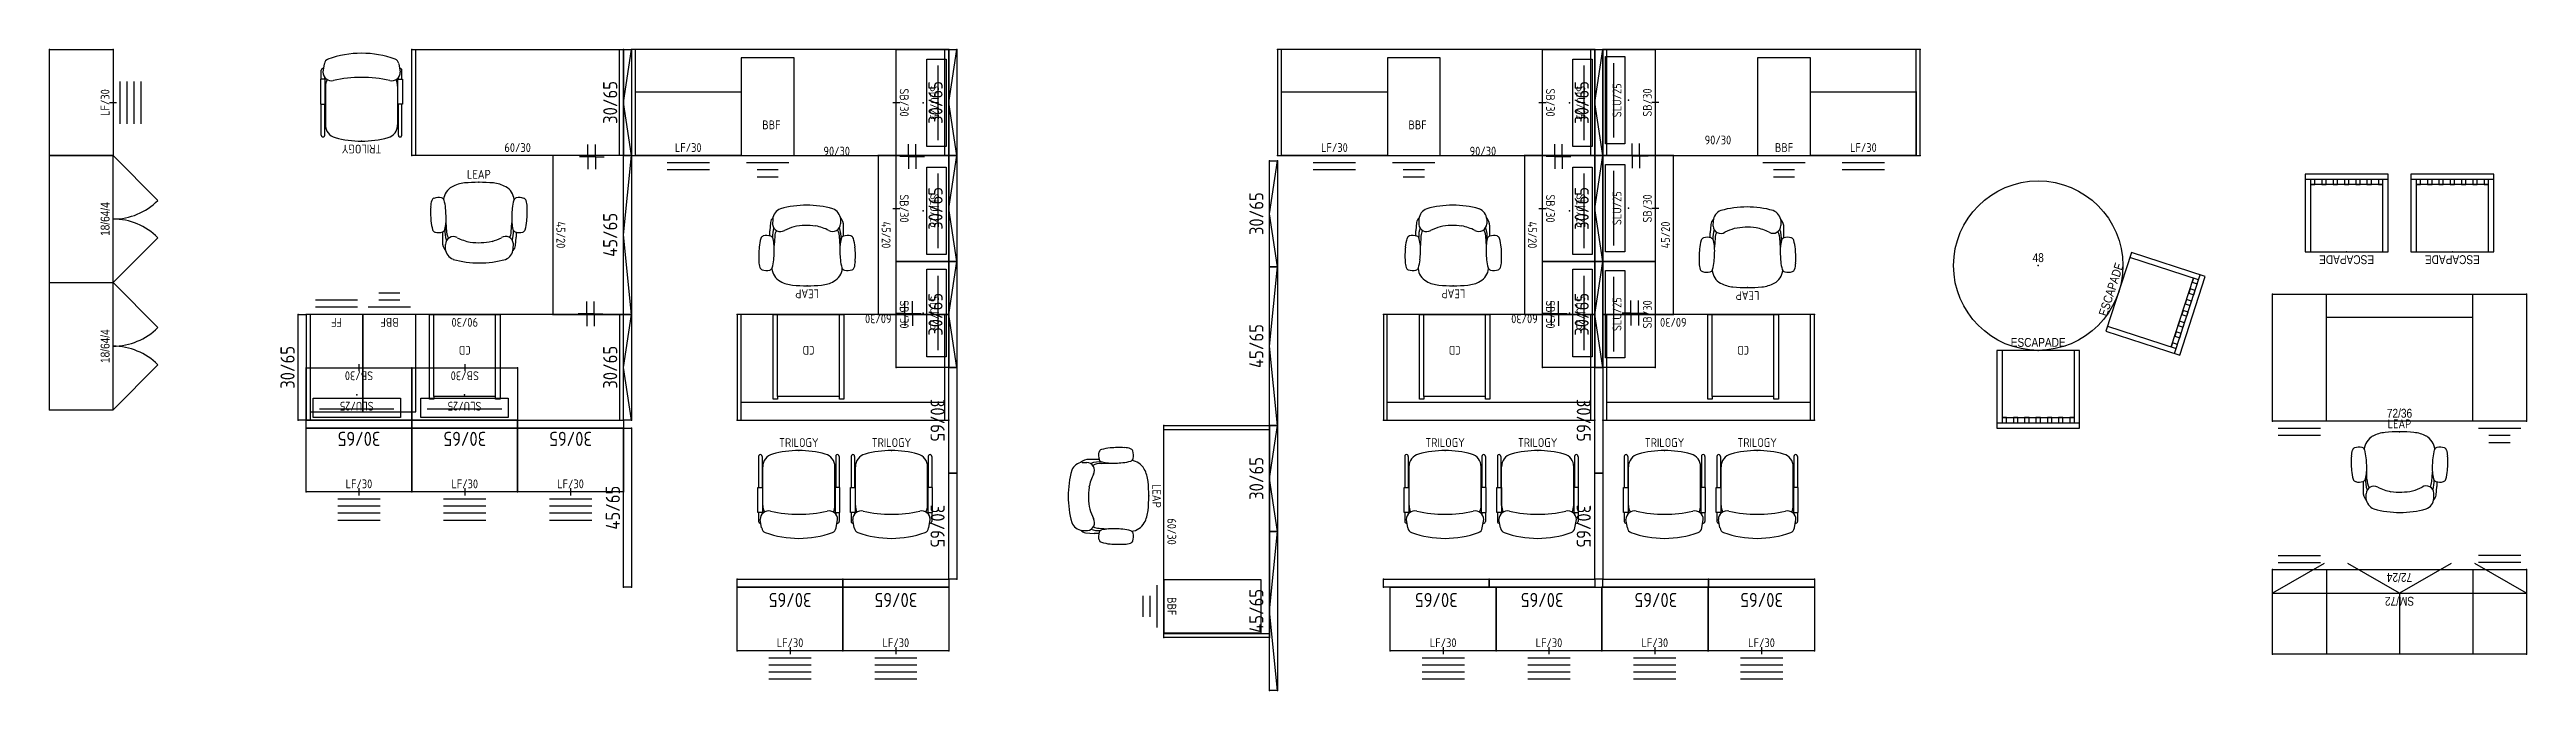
# Model space of a CAD drawing. Extents: x 13 to 2552, y -79 to 935.
# Drawn here: x 1489 to 2191, y 754 to 935 of the extents above; entities that cross this region are included whole.
import ezdxf
from ezdxf.enums import TextEntityAlignment as Align

# ---------------------------------------------------------------- set-up
doc = ezdxf.new("R2010")
doc.units = 0
doc.header["$LTSCALE"] = 0.375
doc.header["$MEASUREMENT"] = 0
doc.layers.get('0').update_dxf_attribs({"lineweight": 0})
for name, color, linetype in [('A-FURN', 1, 'Continuous'), ('A-FURN-P-COMP', 1, 'Continuous'), ('A-FURN-P-COMP-T', 7, 'Continuous'), ('A-FURN-P-FILE', 1, 'Continuous'), ('A-FURN-P-FILE-T', 7, 'Continuous'), ('A-FURN-P-FREE', 1, 'Continuous'), ('A-FURN-P-FREE-T', 7, 'Continuous'), ('A-FURN-P-LGHT', 1, 'Continuous'), ('A-FURN-P-LGHT-T', 7, 'Continuous'), ('A-FURN-P-PEDS', 1, 'Continuous'), ('A-FURN-P-PEDS-T', 7, 'Continuous'), ('A-FURN-P-PNLS-65', 3, 'Continuous'), ('A-FURN-P-PNLS-65-T', 3, 'Continuous'), ('A-FURN-P-POWR', 5, 'Continuous'), ('A-FURN-P-SEAT', 1, 'Continuous'), ('A-FURN-P-SEAT-T', 7, 'Continuous'), ('A-FURN-P-STOR', 1, 'Continuous'), ('A-FURN-P-STOR-T', 7, 'Continuous'), ('A-FURN-P-WKSF', 1, 'Continuous'), ('A-FURN-P-WKSF-BRK', 1, 'Continuous'), ('A-FURN-P-WKSF-BRK-T', 7, 'Continuous'), ('A-FURN-P-WKSF-T', 7, 'Continuous')]:
    doc.layers.add(name, color=color, linetype=linetype)
doc.styles.add('Notes', font='architxt.shx')
doc.styles.get("Standard").update_dxf_attribs({"font": 'ARIALN.TTF'})

# ---------------------------------------------------------------- blocks, each defined once
blk = doc.blocks.new('P_98213P3')
at = {"layer": 'A-FURN-P-PNLS-65'}
for p, q in [((0, 0), (0, 2.25)), ((0, 2.25), (30, 2.25)), ((30, 0), (0, 0)), ((30, 2.25), (30, 0))]:
    blk.add_line(p, q, dxfattribs=at)
for p in [(0, 2.25), (0, 0), (30, 2.25), (30, 0)]:
    blk.add_point(p, dxfattribs=at)
at = {"layer": 'A-FURN-P-POWR'}
for p, q in [((0, 0), (15, 2.25)), ((15, 2.25), (30, 0))]:
    blk.add_line(p, q, dxfattribs=at)
at = {"layer": 'A-FURN-P-PNLS-65-T', "style": 'Notes'}
blk.add_attdef('CAPTG', text='', height=4, dxfattribs=at).set_placement((15.03125, 4), align=Align.CENTER)
at = {"layer": 'A-FURN-P-PNLS-65-T', "style": 'Notes', "flags": 1}
for tag in ['CAPPN', 'CAPMG', 'CAPMC', 'CAPQT', 'CAPDH', 'CAPGC']:
    blk.add_attdef(tag, (0, 0), '', height=0.001, dxfattribs=at)
blk = doc.blocks.new('P_98215P3')
at = {"layer": 'A-FURN-P-PNLS-65'}
for p, q in [((0, 0), (0, 2.25)), ((0, 2.25), (45, 2.25)), ((45, 0), (0, 0)), ((45, 2.25), (45, 0))]:
    blk.add_line(p, q, dxfattribs=at)
for p in [(0, 2.25), (0, 0), (45, 2.25), (45, 0)]:
    blk.add_point(p, dxfattribs=at)
at = {"layer": 'A-FURN-P-POWR'}
for p, q in [((0, 0), (22.5, 2.25)), ((22.5, 2.25), (45, 0))]:
    blk.add_line(p, q, dxfattribs=at)
at = {"layer": 'A-FURN-P-PNLS-65-T', "style": 'Notes'}
blk.add_attdef('CAPTG', text='', height=4, dxfattribs=at).set_placement((22.53125, 4), align=Align.CENTER)
at = {"layer": 'A-FURN-P-PNLS-65-T', "style": 'Notes', "flags": 1}
for tag in ['CAPPN', 'CAPMG', 'CAPMC', 'CAPQT', 'CAPDH', 'CAPGC']:
    blk.add_attdef(tag, (0, 0), '', height=0.001, dxfattribs=at)
blk = doc.blocks.new('P_98213')
at = {"layer": 'A-FURN-P-PNLS-65'}
for p, q in [((0, 0), (0, 2.25)), ((0, 2.25), (30, 2.25)), ((30, 0), (0, 0)), ((30, 2.25), (30, 0))]:
    blk.add_line(p, q, dxfattribs=at)
for p in [(0, 2.25), (0, 0), (30, 2.25), (30, 0)]:
    blk.add_point(p, dxfattribs=at)
at = {"layer": 'A-FURN-P-PNLS-65-T', "style": 'Notes'}
blk.add_attdef('CAPTG', text='', height=4, dxfattribs=at).set_placement((15, 3.25), align=Align.CENTER)
at = {"layer": 'A-FURN-P-PNLS-65-T', "style": 'Notes', "flags": 1}
for tag in ['CAPPN', 'CAPMG', 'CAPMC', 'CAPQT', 'CAPDH', 'CAPGC']:
    blk.add_attdef(tag, (0, 0), '', height=0.001, dxfattribs=at)
blk = doc.blocks.new('P_9283A')
at = {"layer": 'A-FURN-P-FREE'}
for p, q in [((0, 0), (0, -30)), ((90, 0), (0, 0)), ((1.125, -30), (1.125, 0)), ((88.875, -30), (88.875, 0)), ((90, -30), (90, 0)), ((0, -30), (90, -30))]:
    blk.add_line(p, q, dxfattribs=at)
for p in [(0, 0), (90, 0), (0, -30), (90, -30)]:
    blk.add_point(p, dxfattribs=at)
at = {"layer": 'A-FURN-P-FREE-T', "style": 'Notes', "flags": 1}
for tag in ['CAPPN', 'CAPMG', 'CAPMC', 'CAPQT', 'CAPDH', 'CAPGC']:
    blk.add_attdef(tag, (0, 0), '', height=0.001, dxfattribs=at)
at = {"layer": 'A-FURN-P-FREE-T', "style": 'Notes'}
blk.add_attdef('CAPTG', text='', height=2.5, dxfattribs=at).set_placement((45, -29), align=Align.CENTER)
blk = doc.blocks.new('P_9259A')
at = {"layer": 'A-FURN-P-FREE'}
for p, q in [((0, 0), (60, 0)), ((0, -30), (0, 0)), ((1.125, -30), (1.125, 0)), ((58.875, -30), (58.875, 0)), ((60, 0), (60, -30)), ((60, -30), (0, -30))]:
    blk.add_line(p, q, dxfattribs=at)
for p in [(0, 0), (60, 0), (0, -30), (60, -30)]:
    blk.add_point(p, dxfattribs=at)
at = {"layer": 'A-FURN-P-FREE-T', "style": 'Notes', "flags": 1}
for tag in ['CAPPN', 'CAPMG', 'CAPMC', 'CAPQT', 'CAPDH', 'CAPGC']:
    blk.add_attdef(tag, (0, 0), '', height=0.001, dxfattribs=at)
at = {"layer": 'A-FURN-P-FREE-T', "style": 'Notes'}
blk.add_attdef('CAPTG', text='', height=2.5, dxfattribs=at).set_placement((30, -29), align=Align.CENTER)
blk = doc.blocks.new('P_99004BEWP')
at = {"layer": 'A-FURN-P-WKSF'}
for p, q in [((45, 0), (0, 0)), ((0, 0), (0, -20)), ((45, -20), (45, 0)), ((0, -20), (45, -20))]:
    blk.add_line(p, q, dxfattribs=at)
for p in [(0, 0), (45, 0), (0, -20), (45, -20)]:
    blk.add_point(p, dxfattribs=at)
at = {"layer": 'A-FURN-P-WKSF-T', "style": 'Notes', "flags": 1}
for tag in ['CAPPN', 'CAPMG', 'CAPMC', 'CAPQT', 'CAPDH', 'CAPGC']:
    blk.add_attdef(tag, (0, 0), '', height=0.001, dxfattribs=at)
at = {"layer": 'A-FURN-P-WKSF-T', "style": 'Notes'}
blk.add_attdef('CAPTG', text='', height=2.5, dxfattribs=at).set_placement((22.5, -19), align=Align.CENTER)
blk = doc.blocks.new('P_99365')
at = {"layer": 'A-FURN-P-WKSF-BRK'}
for p, q in [((0, 0), (-3.5, 0)), ((0, 0), (0, 2.4375)), ((0, 0), (0, -4.5625)), ((0, 0), (3.5, 0)), ((0, -2.125), (-3.5, -2.125)), ((0, -2.125), (3.5, -2.125))]:
    blk.add_line(p, q, dxfattribs=at)
blk.add_point((0, 0), dxfattribs=at)
at = {"layer": 'A-FURN-P-WKSF-BRK-T', "style": 'Notes', "flags": 1}
for tag, p in [('CAPPN', (0, 0)), ('CAPMG', (0, 0)), ('CAPMC', (0, 0)), ('CAPQT', (0, 0)), ('CAPDH', (0, 0)), ('CAPGC', (0, 0)), ('CAPTG', (8, -1.25))]:
    blk.add_attdef(tag, p, '', height=0.001, dxfattribs=at)
blk = doc.blocks.new('P_9U947')
at = {"layer": 'A-FURN-P-PEDS'}
for p, q in [((0, 27.625), (0, 0)), ((15, 27.625), (0, 27.625)), ((15, 0), (15, 27.625)), ((0, 0), (15, 0)), ((1.5, -2), (13.5, -2)), ((1.5, -4), (13.5, -4))]:
    blk.add_line(p, q, dxfattribs=at)
for p in [(0, 0), (15, 0)]:
    blk.add_point(p, dxfattribs=at)
at = {"layer": 'A-FURN-P-PEDS-T', "style": 'Notes', "flags": 1}
for tag in ['CAPPN', 'CAPMG', 'CAPMC', 'CAPQT', 'CAPDH', 'CAPGC']:
    blk.add_attdef(tag, (0, 0), '', height=0.001, dxfattribs=at)
at = {"layer": 'A-FURN-P-PEDS-T', "style": 'Notes'}
blk.add_attdef('CAPTG', text='', height=2.5, dxfattribs=at).set_placement((7.5, 1), align=Align.CENTER)
blk = doc.blocks.new('P_9U948')
at = {"layer": 'A-FURN-P-PEDS'}
for p, q in [((0, 27.625), (0, 0)), ((15, 27.625), (0, 27.625)), ((15, 0), (15, 27.625)), ((0, 0), (15, 0)), ((1.5, -2), (13.5, -2)), ((4.5, -4), (10.5, -4)), ((4.5, -6), (10.5, -6))]:
    blk.add_line(p, q, dxfattribs=at)
for p in [(0, 0), (15, 0)]:
    blk.add_point(p, dxfattribs=at)
at = {"layer": 'A-FURN-P-PEDS-T', "style": 'Notes', "flags": 1}
for tag in ['CAPPN', 'CAPMG', 'CAPMC', 'CAPQT', 'CAPDH', 'CAPGC']:
    blk.add_attdef(tag, (0, 0), '', height=0.001, dxfattribs=at)
at = {"layer": 'A-FURN-P-PEDS-T', "style": 'Notes'}
blk.add_attdef('CAPTG', text='', height=2.5, dxfattribs=at).set_placement((7.5, 1), align=Align.CENTER)
blk = doc.blocks.new('P_99409')
at = {"layer": 'A-FURN-P-PEDS'}
for p, q in [((-10, 24), (-8.75, 24)), ((-10, 0), (-10, 24)), ((-8.75, 24), (-8.75, 23.25)), ((-8.75, 23.25), (8.75, 23.25)), ((-8.75, 23.25), (-8.75, 0)), ((8.75, 24), (10, 24)), ((8.75, 23.25), (8.75, 24)), ((8.75, 23.25), (8.75, 0)), ((10, 24), (10, 0)), ((10, 0), (-10, 0))]:
    blk.add_line(p, q, dxfattribs=at)
blk.add_point((0, 0), dxfattribs=at)
at = {"layer": 'A-FURN-P-PEDS-T', "style": 'Notes'}
blk.add_attdef('CAPTG', text='', height=2.5, dxfattribs=at).set_placement((0, 1), align=Align.CENTER)
at = {"layer": 'A-FURN-P-PEDS-T', "style": 'Notes', "flags": 1}
for tag in ['CAPPN', 'CAPMG', 'CAPMC', 'CAPQT', 'CAPDH', 'CAPGC']:
    blk.add_attdef(tag, (0, 0), '', height=0.001, dxfattribs=at)
blk = doc.blocks.new('P_9BBL3015')
at = {"layer": 'A-FURN-P-STOR'}
for p, q in [((0, 0), (30, 0)), ((0, -14.875), (0, 0)), ((30, 0), (30, -14.875)), ((15, -15.875), (15, -13.875)), ((30, -14.875), (0, -14.875))]:
    blk.add_line(p, q, dxfattribs=at)
for p in [(0, 0), (30, 0), (0, -14.875), (30, -14.875)]:
    blk.add_point(p, dxfattribs=at)
at = {"layer": 'A-FURN-P-STOR-T', "style": 'Notes', "flags": 1}
for tag in ['CAPPN', 'CAPMG', 'CAPMC', 'CAPQT', 'CAPDH', 'CAPGC']:
    blk.add_attdef(tag, (0, 0), '', height=0.001, dxfattribs=at)
at = {"layer": 'A-FURN-P-STOR-T', "style": 'Notes'}
blk.add_attdef('CAPTG', text='', height=2.5, dxfattribs=at).set_placement((15, -13.875), align=Align.CENTER)
blk = doc.blocks.new('P_LSB24KD')
at = {"layer": 'A-FURN-P-LGHT'}
for p, q in [((-12.375, 6.5), (12.375, 6.5)), ((-12.375, 1), (-12.375, 6.5)), ((12.375, 1), (-12.375, 1)), ((-10.5625, 4.125), (10.5625, 4.125)), ((12.375, 6.5), (12.375, 1))]:
    blk.add_line(p, q, dxfattribs=at)
blk.add_point((0, 0), dxfattribs=at)
at = {"layer": 'A-FURN-P-LGHT-T', "style": 'Notes'}
blk.add_attdef('CAPTG', text='', height=2.5, dxfattribs=at).set_placement((0, 2), align=Align.CENTER)
at = {"layer": 'A-FURN-P-LGHT-T', "style": 'Notes', "flags": 1}
for tag in ['CAPPN', 'CAPMG', 'CAPMC', 'CAPQT', 'CAPDH', 'CAPGC']:
    blk.add_attdef(tag, (0, 0), '', height=0.001, dxfattribs=at)
blk = doc.blocks.new('P_462LEAP9L')
at = {"layer": 'A-FURN-P-SEAT'}
for p, q in [((-9.21875, -13.4375), (-9.3125, -10.46875)), ((9.15625, -14.0625), (9.34375, -11.46875)), ((-10.34375, -14.09375), (-10.34375, -16.90625)), ((-9.5, -18.875), (-9.5, -17.59375)), ((9.75, -18.875), (9.78125, -17.40625)), ((10.40625, -17.90625), (10.59375, -15.53125)), ((10.59375, -14.15625), (10.59375, -15.53125))]:
    blk.add_line(p, q, dxfattribs=at)
for centre, radius, start, end in [((12.28125, -8.46875), 25.98489, 176.57120906, 185.47033084), ((-6.15625, -7.34375), 7.54303, 163.34267626, 176.57131835), ((-12.40625, -5.46875), 1, 110.36924536, 163.34267626), ((-11.5, -7.9375), 3.60212, 75.38580874, 110.3701811), ((-10.84375, -5.40625), 1, 16.20033957, 75.38580874), ((-5.40625, -5.3125), 4.60309, 118.75166333, 175.08959077), ((-22.1875, -8.6875), 12.82375, 5.83463616, 16.20033957), ((-3.25, -9.21875), 9.05777, 95.41733289, 118.75175895), ((0, -43.46875), 43.46307, 84.58250819, 95.41755829), ((3.25, -9.21875), 9.05777, 61.24823923, 84.58267212), ((5.40625, -5.3125), 4.60309, 4.91041125, 61.24833485), ((22.1875, -8.6875), 12.82375, 163.7996569, 174.16537055), ((10.84375, -5.40625), 1, 104.61419627, 163.7996569), ((11.5, -7.9375), 3.60212, 69.62982391, 104.61419627), ((12.40625, -5.46875), 1, 16.65732704, 69.63075281), ((6.15625, -7.34375), 7.54303, 3.42868602, 16.65732704), ((-12.28125, -8.46875), 25.98489, 354.52965687, 3.42879168), ((0.21875, -9.625), 13.88466, 185.47035816, 195.93930329), ((-12.15625, -13.15625), 1, 195.93930329, 254.01743999), ((-10.625, -13.125), 1, 289.17215044, 347.01849784), ((-24.4375, -9.9375), 15.1794, 347.01847052, 354.21563209), ((-3.03125, -14), 6.60861, 172.57800727, 202.01037157), ((-37.0625, -10.21875), 27.76665, 357.45606508, 5.83460842), ((-4.40625, -13.59375), 4.81682, 178.03851128, 208.27290372), ((37.0625, -10.21875), 27.76665, 174.16539787, 182.54394995), ((24.4375, -9.9375), 15.1794, 185.78436927, 192.98151719), ((2.96875, -14.09375), 6.84958, 340.41810355, 3.21448339), ((10.625, -13.125), 1, 192.98151719, 250.82785093), ((12.15625, -13.15625), 1, 285.98253406, 344.06069808), ((-0.21875, -9.625), 13.88466, 344.06069808, 354.52965687), ((-11.46875, -10.6875), 3.57363, 254.01735803, 289.17264221), ((-6.71875, -16.9375), 3.62425, 179.61516483, 221.21343476), ((-6, -18.53125), 3.53954, 185.25203799, 248.41993604), ((-7.25, -17.625), 2.22994, 60.32268713, 179.23734609), ((1.03125, -0.625), 16.70801, 244.47096655, 257.95397853), ((0, 1.0625), 18.17117, 262.26661462, 281.8116927), ((-1.65625, 1.15625), 18.68013, 286.74199645, 295.60381173), ((7.5625, -17.5625), 2.21245, 4.29278328, 121.46600782), ((6.28125, -18.59375), 3.47662, 290.94032249, 355.38766523), ((3.84375, -13.5625), 5.35026, 336.32575473, 354.35638863), ((7.84375, -17.46875), 2.60135, 315.24921163, 350.23830366), ((11.46875, -10.6875), 3.57363, 250.82735915, 285.98264334), ((0.125, 5.125), 27.96808, 254.63207505, 285.36792632)]:
    blk.add_arc(centre, radius, start, end, dxfattribs=at)
blk.add_point((0, 0), dxfattribs=at)
at = {"layer": 'A-FURN-P-SEAT-T', "style": 'Notes'}
blk.add_attdef('CAPTG', text='', height=2.5, dxfattribs=at).set_placement((0, 1), align=Align.CENTER)
at = {"layer": 'A-FURN-P-SEAT-T', "style": 'Notes', "flags": 1}
for tag in ['CAPPN', 'CAPMG', 'CAPMC', 'CAPQT', 'CAPDH', 'CAPGC']:
    blk.add_attdef(tag, (0, 0), '', height=0.001, dxfattribs=at)
blk = doc.blocks.new('P_421482N')
at = {"layer": 'A-FURN-P-SEAT'}
for p, q in [((-11.4375, -1.65625), (-11.4375, -10.5)), ((-10.4375, -1.65625), (-10.4375, -10.5)), ((-10.21875, -15.5625), (-10.21875, -4.625)), ((10.21875, -15.5625), (10.21875, -4.625)), ((10.4375, -1.65625), (10.4375, -10.5)), ((11.4375, -1.65625), (11.4375, -10.5)), ((-11.625, -17.53125), (-11.625, -10.5)), ((-11.625, -10.5), (-10.28125, -10.5)), ((-10.28125, -10.5), (-10.28125, -17.53125)), ((10.28125, -10.5), (10.28125, -17.53125)), ((11.625, -10.5), (10.28125, -10.5)), ((11.625, -17.53125), (11.625, -10.5)), ((-10.28125, -17.53125), (-11.625, -17.53125)), ((-11.4375, -17.53125), (-11.4375, -20.09375)), ((-10.5625, -21.90625), (-10.96875, -19.5625)), ((-10.4375, -17.53125), (-10.4375, -17.9375)), ((-10.28125, -16.5625), (-10.125, -16.53125)), ((10.28125, -16.5625), (10.125, -16.53125)), ((10.28125, -17.53125), (11.625, -17.53125)), ((10.4375, -17.53125), (10.4375, -17.9375)), ((10.5625, -21.90625), (10.96875, -19.5625)), ((11.4375, -17.53125), (11.4375, -20.09375))]:
    blk.add_line(p, q, dxfattribs=at)
for centre, radius, start, end in [((0, -28.625), 28.625, 74.81071364, 105.18412775), ((-10.9375, -1.65625), 0.49829, 359.99279734, 180.00719037), ((-6.53125, -4.5625), 3.69809, 105.18431899, 180.79890492), ((6.53125, -4.5625), 3.69809, 359.20109645, 74.81567919), ((10.9375, -1.65625), 0.49829, 359.99279734, 180.00719037), ((-10.9375, -20.09375), 0.5, 180.00000501, 282.3639818), ((-8.53125, -19.5625), 2.45623, 77.80758208, 179.932673), ((-5.875, -15.5625), 4.34913, 179.99962252, 206.00278107), ((0, 19.84375), 37.875, 257.80759392, 282.19240745), ((8.53125, -19.5625), 2.45623, 0.06733056, 102.1924161), ((5.875, -15.5625), 4.34913, 333.99720664, 0.00038056), ((10.9375, -20.09375), 0.5, 257.63601957, 0), ((-8.96875, -21.71875), 1.58783, 187.74627281, 249.92943517), ((0, 2.875), 27.75, 249.92020075, 290.07048424), ((8.96875, -21.71875), 1.58783, 290.0705662, 352.25372856)]:
    blk.add_arc(centre, radius, start, end, dxfattribs=at)
blk.add_point((0, 0), dxfattribs=at)
at = {"layer": 'A-FURN-P-SEAT-T', "style": 'Notes'}
blk.add_attdef('CAPTG', text='', height=2.5, dxfattribs=at).set_placement((0, 1), align=Align.CENTER)
at = {"layer": 'A-FURN-P-SEAT-T', "style": 'Notes', "flags": 1}
for tag in ['CAPPN', 'CAPMG', 'CAPMC', 'CAPQT', 'CAPDH', 'CAPGC']:
    blk.add_attdef(tag, (0, 0), '', height=0.001, dxfattribs=at)
blk = doc.blocks.new('P_9259AR')
at = {"layer": 'A-FURN-P-FREE'}
for p, q in [((60, 0), (0, 0)), ((0, 0), (0, -30)), ((1.125, 0), (1.125, -30)), ((58.875, 0), (58.875, -30)), ((60, -30), (60, 0)), ((1.125, -5), (58.875, -5)), ((0, -30), (60, -30))]:
    blk.add_line(p, q, dxfattribs=at)
for p in [(0, 0), (60, 0), (0, -30), (60, -30)]:
    blk.add_point(p, dxfattribs=at)
at = {"layer": 'A-FURN-P-FREE-T', "style": 'Notes', "flags": 1}
for tag in ['CAPPN', 'CAPMG', 'CAPMC', 'CAPQT', 'CAPDH', 'CAPGC']:
    blk.add_attdef(tag, (0, 0), '', height=0.001, dxfattribs=at)
at = {"layer": 'A-FURN-P-FREE-T', "style": 'Notes'}
blk.add_attdef('CAPTG', text='', height=2.5, dxfattribs=at).set_placement((30, -29), align=Align.CENTER)
blk = doc.blocks.new('P_9LF18302F')
at = {"layer": 'A-FURN-P-FILE'}
for p, q in [((0, -18), (0, 0)), ((0, 0), (30, 0)), ((30, 0), (30, -18)), ((30, -18), (0, -18)), ((9, -20), (21, -20)), ((9, -22), (21, -22))]:
    blk.add_line(p, q, dxfattribs=at)
for p in [(0, 0), (30, 0), (0, -18), (30, -18)]:
    blk.add_point(p, dxfattribs=at)
at = {"layer": 'A-FURN-P-FILE-T', "style": 'Notes', "flags": 1}
for tag in ['CAPPN', 'CAPMG', 'CAPMC', 'CAPQT', 'CAPDH', 'CAPGC']:
    blk.add_attdef(tag, (0, 0), '', height=0.001, dxfattribs=at)
at = {"layer": 'A-FURN-P-FILE-T', "style": 'Notes'}
blk.add_attdef('CAPTG', text='', height=2.5, dxfattribs=at).set_placement((15, -17), align=Align.CENTER)
blk = doc.blocks.new('P_98215')
at = {"layer": 'A-FURN-P-PNLS-65'}
for p, q in [((0, 0), (0, 2.25)), ((0, 2.25), (45, 2.25)), ((45, 0), (0, 0)), ((45, 2.25), (45, 0))]:
    blk.add_line(p, q, dxfattribs=at)
for p in [(0, 2.25), (0, 0), (45, 2.25), (45, 0)]:
    blk.add_point(p, dxfattribs=at)
at = {"layer": 'A-FURN-P-PNLS-65-T', "style": 'Notes'}
blk.add_attdef('CAPTG', text='', height=4, dxfattribs=at).set_placement((22.5, 3.25), align=Align.CENTER)
at = {"layer": 'A-FURN-P-PNLS-65-T', "style": 'Notes', "flags": 1}
for tag in ['CAPPN', 'CAPMG', 'CAPMC', 'CAPQT', 'CAPDH', 'CAPGC']:
    blk.add_attdef(tag, (0, 0), '', height=0.001, dxfattribs=at)
blk = doc.blocks.new('P_9LF18305F')
at = {"layer": 'A-FURN-P-FILE'}
for p, q in [((0, -18), (0, 0)), ((0, 0), (30, 0)), ((30, 0), (30, -18)), ((30, -18), (0, -18)), ((9, -20), (21, -20)), ((15, -17), (15, -19)), ((9, -22), (21, -22)), ((9, -24), (21, -24)), ((9, -26), (21, -26))]:
    blk.add_line(p, q, dxfattribs=at)
for p in [(0, 0), (30, 0), (0, -18), (30, -18)]:
    blk.add_point(p, dxfattribs=at)
at = {"layer": 'A-FURN-P-FILE-T', "style": 'Notes', "flags": 1}
for tag in ['CAPPN', 'CAPMG', 'CAPMC', 'CAPQT', 'CAPDH', 'CAPGC']:
    blk.add_attdef(tag, (0, 0), '', height=0.001, dxfattribs=at)
at = {"layer": 'A-FURN-P-FILE-T', "style": 'Notes'}
blk.add_attdef('CAPTG', text='', height=2.5, dxfattribs=at).set_placement((15, -17), align=Align.CENTER)
blk = doc.blocks.new('P_GCD7236')
at = {"layer": 'A-FURN-P-FREE'}
for p, q in [((0, -36), (0, 0)), ((0, 0), (72, 0)), ((15.25, -36), (15.25, 0)), ((56.75, -36), (56.75, 0)), ((72, 0), (72, -36)), ((15.25, -6.5), (56.75, -6.5)), ((72, -36), (0, -36)), ((1.625, -38), (13.625, -38)), ((1.625, -40), (13.625, -40)), ((58.375, -38), (70.375, -38)), ((61.375, -40), (67.375, -40)), ((61.375, -42), (67.375, -42))]:
    blk.add_line(p, q, dxfattribs=at)
for p in [(0, 0), (72, 0), (0, -36), (72, -36)]:
    blk.add_point(p, dxfattribs=at)
at = {"layer": 'A-FURN-P-FREE-T', "flags": 1}
for tag in ['CAPPN', 'CAPMG', 'CAPMC', 'CAPQT', 'CAPDH', 'CAPGC']:
    blk.add_attdef(tag, (0, 0), '', height=0.001, dxfattribs=at)
at = {"layer": 'A-FURN-P-FREE-T'}
blk.add_attdef('CAPTG', text='', height=2.5, dxfattribs=at).set_placement((36, -35), align=Align.CENTER)
blk = doc.blocks.new('P_GCV72')
at = {"layer": 'A-FURN-P-COMP'}
for p, q in [((0, -17.25), (0, 0)), ((0, 0), (72, 0)), ((36, -17.25), (36, 0)), ((72, 0), (72, -17.25)), ((72, -17.25), (0, -17.25)), ((0, -17.25), (14.65625, -25.71875)), ((21.34375, -25.71875), (36, -17.25)), ((36, -17.25), (50.65625, -25.71875)), ((57.34375, -25.71875), (72, -17.25))]:
    blk.add_line(p, q, dxfattribs=at)
for p in [(0, 0), (72, 0)]:
    blk.add_point(p, dxfattribs=at)
at = {"layer": 'A-FURN-P-COMP-T', "flags": 1}
for tag in ['CAPPN', 'CAPMG', 'CAPMC', 'CAPQT', 'CAPDH', 'CAPGC']:
    blk.add_attdef(tag, (0, 0), '', height=0.001, dxfattribs=at)
at = {"layer": 'A-FURN-P-COMP-T'}
blk.add_attdef('CAPTG', text='', height=2.5, dxfattribs=at).set_placement((36, -16.25), align=Align.CENTER)
blk = doc.blocks.new('P_GCN7224PKP')
at = {"layer": 'A-FURN-P-FILE'}
for p, q in [((0, -24), (0, 0)), ((0, 0), (72, 0)), ((15.25, -24), (15.25, 0)), ((56.75, -24), (56.75, 0)), ((72, 0), (72, -24)), ((72, -24), (0, -24)), ((1.625, -26), (13.625, -26)), ((1.625, -28), (13.625, -28)), ((70.375, -26), (58.375, -26)), ((70.375, -28), (58.375, -28))]:
    blk.add_line(p, q, dxfattribs=at)
for p in [(0, 0), (72, 0), (0, -24), (72, -24)]:
    blk.add_point(p, dxfattribs=at)
at = {"layer": 'A-FURN-P-FILE-T', "flags": 1}
for tag in ['CAPPN', 'CAPMG', 'CAPMC', 'CAPQT', 'CAPDH', 'CAPGC']:
    blk.add_attdef(tag, (0, 0), '', height=0.001, dxfattribs=at)
at = {"layer": 'A-FURN-P-FILE-T'}
blk.add_attdef('CAPTG', text='', height=2.5, dxfattribs=at).set_placement((36, -23), align=Align.CENTER)
blk = doc.blocks.new('P_GCTR4848')
at = {"layer": 'A-FURN-P-FREE'}
blk.add_circle((0, 0), 24, dxfattribs=at)
blk.add_point((0, 0), dxfattribs=at)
at = {"layer": 'A-FURN-P-FREE-T'}
blk.add_attdef('CAPTG', text='', height=2.5, dxfattribs=at).set_placement((0, 1), align=Align.CENTER)
at = {"layer": 'A-FURN-P-FREE-T', "flags": 1}
for tag in ['CAPPN', 'CAPMG', 'CAPMC', 'CAPQT', 'CAPDH', 'CAPGC']:
    blk.add_attdef(tag, (0, 0), '', height=0.001, dxfattribs=at)
blk = doc.blocks.new('P_G23')
at = {"layer": 'A-FURN-P-SEAT'}
for p, q in [((11.75, 0), (-11.75, 0)), ((-11.75, 0), (-11.75, -22)), ((-10.25, 0), (-10.25, -20.5)), ((10.25, -20.5), (10.25, 0)), ((11.75, -22), (11.75, 0)), ((-11.75, -20.5), (11.75, -20.5)), ((-10.25, -19), (10.25, -19)), ((-9, -19), (-10.25, -19)), ((-10.25, -19), (-10.25, -20.5)), ((-10.25, -20.5), (-9, -20.5)), ((-9, -20.5), (-9, -19)), ((-5.78125, -19), (-7.03125, -19)), ((-7.03125, -19), (-7.03125, -20.5)), ((-7.03125, -20.5), (-5.78125, -20.5)), ((-5.78125, -20.5), (-5.78125, -19)), ((-2.59375, -19), (-3.84375, -19)), ((-3.84375, -19), (-3.84375, -20.5)), ((-3.84375, -20.5), (-2.59375, -20.5)), ((-2.59375, -20.5), (-2.59375, -19)), ((0.625, -19), (-0.625, -19)), ((-0.625, -19), (-0.625, -20.5)), ((-0.625, -20.5), (0.625, -20.5)), ((0.625, -20.5), (0.625, -19)), ((3.84375, -19), (2.59375, -19)), ((2.59375, -19), (2.59375, -20.5)), ((2.59375, -20.5), (3.84375, -20.5)), ((3.84375, -20.5), (3.84375, -19)), ((7.03125, -19), (5.78125, -19)), ((5.78125, -19), (5.78125, -20.5)), ((5.78125, -20.5), (7.03125, -20.5)), ((7.03125, -20.5), (7.03125, -19)), ((10.25, -19), (9, -19)), ((9, -19), (9, -20.5)), ((9, -20.5), (10.25, -20.5)), ((10.25, -20.5), (10.25, -19)), ((-11.75, -22), (11.75, -22))]:
    blk.add_line(p, q, dxfattribs=at)
blk.add_point((0, 0), dxfattribs=at)
at = {"layer": 'A-FURN-P-SEAT-T'}
blk.add_attdef('CAPTG', text='', height=2.5, dxfattribs=at).set_placement((0, 1), align=Align.CENTER)
at = {"layer": 'A-FURN-P-SEAT-T', "flags": 1}
for tag in ['CAPPN', 'CAPMG', 'CAPMC', 'CAPQT', 'CAPDH', 'CAPGC']:
    blk.add_attdef(tag, (0, 0), '', height=0.001, dxfattribs=at)
blk = doc.blocks.new('P_730581')
at = {"layer": 'A-FURN-P-FILE'}
for p, q in [((0, 0), (0, -18)), ((0, 0), (36, 0)), ((36, 0), (36, -18)), ((0, -18), (12.71875, -30.71875)), ((0, -18), (36, -18)), ((36, -18), (23.28125, -30.71875))]:
    blk.add_line(p, q, dxfattribs=at)
for centre, start, end in [((0, -18), 314.99999169, 0), ((36, -18), 180.00000501, 224.99999602)]:
    blk.add_arc(centre, 18, start, end, dxfattribs=at)
for p in [(0, 0), (36, 0)]:
    blk.add_point(p, dxfattribs=at)
at = {"layer": 'A-FURN-P-FILE-T', "flags": 1}
for tag in ['CAPPN', 'CAPMG', 'CAPMC', 'CAPQT', 'CAPDH', 'CAPGC']:
    blk.add_attdef(tag, (0, 0), '', height=0.001, dxfattribs=at)
at = {"layer": 'A-FURN-P-FILE-T'}
blk.add_attdef('CAPTG', text='', height=2.5, dxfattribs=at).set_placement((18, -17), align=Align.CENTER)

msp = doc.modelspace()

# ---------------------------------------------------------------- block references
at = {"rotation": 90}
msp.add_blockref('P_9LF18305F', (1488.88, 905.25), dxfattribs=at).add_auto_attribs({'CAPTG': 'LF/30'})
for name, p, values in [('P_462LEAP9L', (2155.28, 827), {'CAPTG': 'LEAP'}), ('P_9LF18305F', (1561.62, 828), {'CAPTG': 'LF/30'}), ('P_9LF18305F', (1591.62, 828), {'CAPTG': 'LF/30'}), ('P_9LF18305F', (1621.62, 828), {'CAPTG': 'LF/30'}), ('P_9LF18305F', (1683.87, 783), {'CAPTG': 'LF/30'}), ('P_9LF18305F', (1713.87, 783), {'CAPTG': 'LF/30'}), ('P_9LF18305F', (1869.09, 783), {'CAPTG': 'LF/30'}), ('P_9LF18305F', (1899.09, 783), {'CAPTG': 'LF/30'}), ('P_9LF18305F', (1929.09, 783), {'CAPTG': 'LF/30'}), ('P_9LF18305F', (1959.37, 783), {'CAPTG': 'LF/30'})]:
    msp.add_blockref(name, p).add_auto_attribs(values)
at = {"layer": 'A-FURN'}
for name, p, rotation, values in [('P_421482N', (1577.36, 909.34), 180, {'CAPTG': 'TRILOGY'}), ('P_98213P3', (1653.87, 905.25), 90, {'CAPTG': '30/65'}), ('P_9BBL3015', (1743.87, 935.25), 270, {'CAPTG': 'SB/30'}), ('P_98213P3', (1746.12, 905.25), 90, {'CAPTG': '30/65'}), ('P_9BBL3015', (1927.12, 935.25), 270, {'CAPTG': 'SB/30'}), ('P_98213P3', (1929.37, 905.25), 90, {'CAPTG': '30/65'}), ('P_9BBL3015', (1929.37, 905.25), 90, {'CAPTG': 'SB/30'}), ('P_LSB24KD', (1736.62, 920.17), 270, {'CAPTG': 'SLU/25'}), ('P_LSB24KD', (1919.87, 920.17), 270, {'CAPTG': 'SLU/25'}), ('P_LSB24KD', (1936.63, 920.89), 90, {'CAPTG': 'SLU/25'}), ('P_730581', (1488.88, 869.25), 90, {'CAPTG': '18/64/4'}), ('P_99004BEWP', (1651.62, 905.25), 270, {'CAPTG': '45/20'}), ('P_98215P3', (1653.87, 860.25), 90, {'CAPTG': '45/65'}), ('P_99004BEWP', (1743.87, 905.25), 270, {'CAPTG': '45/20'}), ('P_9BBL3015', (1743.87, 905.25), 270, {'CAPTG': 'SB/30'}), ('P_LSB24KD', (1736.62, 889.61), 270, {'CAPTG': 'SLU/25'}), ('P_98213P3', (1746.12, 875.25), 90, {'CAPTG': '30/65'}), ('P_98213P3', (1837.12, 873.75), 90, {'CAPTG': '30/65'}), ('P_99004BEWP', (1927.12, 905.25), 270, {'CAPTG': '45/20'}), ('P_9BBL3015', (1927.12, 905.25), 270, {'CAPTG': 'SB/30'}), ('P_LSB24KD', (1919.87, 889.61), 270, {'CAPTG': 'SLU/25'}), ('P_98213P3', (1929.37, 875.25), 90, {'CAPTG': '30/65'}), ('P_99004BEWP', (1929.37, 860.25), 90, {'CAPTG': '45/20'}), ('P_9BBL3015', (1929.37, 875.25), 90, {'CAPTG': 'SB/30'}), ('P_LSB24KD', (1936.63, 890.33), 90, {'CAPTG': 'SLU/25'}), ('P_G23', (2140.28, 878), 180, {'CAPTG': 'ESCAPADE'}), ('P_G23', (2170.28, 878), 180, {'CAPTG': 'ESCAPADE'}), ('P_462LEAP9L', (1703.7, 868.34), 180, {'CAPTG': 'LEAP'}), ('P_462LEAP9L', (1886.95, 868.34), 180, {'CAPTG': 'LEAP'}), ('P_462LEAP9L', (1970.37, 867.83), 180, {'CAPTG': 'LEAP'}), ('P_9BBL3015', (1743.87, 875.25), 270, {'CAPTG': 'SB/30'}), ('P_LSB24KD', (1736.62, 860.64), 270, {'CAPTG': 'SLU/25'}), ('P_98213P3', (1746.12, 845.25), 90, {'CAPTG': '30/65'}), ('P_98215P3', (1837.12, 828.75), 90, {'CAPTG': '45/65'}), ('P_9BBL3015', (1927.12, 875.25), 270, {'CAPTG': 'SB/30'}), ('P_LSB24KD', (1919.87, 860.64), 270, {'CAPTG': 'SLU/25'}), ('P_98213P3', (1929.37, 845.25), 90, {'CAPTG': '30/65'}), ('P_9BBL3015', (1929.37, 845.25), 90, {'CAPTG': 'SB/30'}), ('P_LSB24KD', (1936.63, 860.33), 90, {'CAPTG': 'SLU/25'}), ('P_G23', (2075.65, 866.65), 71.99999999999999, {'CAPTG': 'ESCAPADE'}), ('P_730581', (1488.88, 833.25), 90, {'CAPTG': '18/64/4'}), ('P_9U947', (1577.75, 860.25), 180, {'CAPTG': 'FF'}), ('P_9U948', (1592.75, 860.25), 180, {'CAPTG': 'BBF'}), ('P_98213', (1561.62, 830.25), 90, {'CAPTG': '30/65'}), ('P_9283A', (1651.62, 830.25), 180, {'CAPTG': '90/30'}), ('P_98213P3', (1653.87, 830.25), 90, {'CAPTG': '30/65'}), ('P_9BBL3015', (1591.62, 830.25), 180, {'CAPTG': 'SB/30'}), ('P_9BBL3015', (1621.62, 830.25), 180, {'CAPTG': 'SB/30'}), ('P_LSB24KD', (1575.98, 837.5), 180, {'CAPTG': 'SLU/25'}), ('P_LSB24KD', (1606.55, 837.5), 180, {'CAPTG': 'SLU/25'}), ('P_98213', (1591.62, 830.25), 180, {'CAPTG': '30/65'}), ('P_98213', (1621.62, 830.25), 180, {'CAPTG': '30/65'}), ('P_98213', (1651.62, 830.25), 180, {'CAPTG': '30/65'}), ('P_98215', (1653.87, 783), 90, {'CAPTG': '45/65'}), ('P_462LEAP9L', (1800.6, 808.83), 270, {'CAPTG': 'LEAP'}), ('P_9259A', (1834.87, 828.75), 270, {'CAPTG': '60/30'}), ('P_98213P3', (1837.12, 798.75), 90, {'CAPTG': '30/65'}), ('P_98215P3', (1837.12, 753.75), 90, {'CAPTG': '45/65'}), ('P_GCN7224PKP', (2191.28, 764), 180, {'CAPTG': '72/24'}), ('P_GCV72', (2191.28, 764), 180, {'CAPTG': 'SM/72'}), ('P_9U948', (1804.87, 785.08), 270, {'CAPTG': 'BBF'})]:
    msp.add_blockref(name, p, dxfattribs=dict(at, rotation=rotation)).add_auto_attribs(values)
for name, p, values in [('P_9259A', (1591.62, 935.25), {'CAPTG': '60/30'}), ('P_9U948', (1973.25, 905.25), {'CAPTG': 'BBF'}), ('P_9LF18302F', (1655, 923.25), {'CAPTG': 'LF/30'}), ('P_9LF18302F', (1838.25, 923.25), {'CAPTG': 'LF/30'}), ('P_9LF18302F', (1988.25, 923.25), {'CAPTG': 'LF/30'}), ('P_462LEAP9L', (1610.63, 897.67), {'CAPTG': 'LEAP'}), ('P_GCTR4848', (2052.82, 874.07), {'CAPTG': '48'}), ('P_GCD7236', (2119.28, 866), {'CAPTG': '72/36'}), ('P_G23', (2052.82, 850.07), {'CAPTG': 'ESCAPADE'}), ('P_421482N', (1701.37, 821.69), {'CAPTG': 'TRILOGY'}), ('P_421482N', (1727.63, 821.69), {'CAPTG': 'TRILOGY'}), ('P_421482N', (1884.62, 821.69), {'CAPTG': 'TRILOGY'}), ('P_421482N', (1910.88, 821.69), {'CAPTG': 'TRILOGY'}), ('P_421482N', (1946.87, 821.69), {'CAPTG': 'TRILOGY'}), ('P_421482N', (1973.13, 821.69), {'CAPTG': 'TRILOGY'})]:
    msp.add_blockref(name, p, dxfattribs=at).add_auto_attribs(values)
ref = msp.add_blockref('P_9283A', (1653.87, 935.25), dxfattribs=at)
ref.add_attrib('CAPTG', '90/30', dxfattribs={"layer": 'A-FURN-P-FREE-T', "height": 2.5, "style": 'Notes'}).set_placement((1712.1, 905.25), align=Align.CENTER)
ref = msp.add_blockref('P_9283A', (1837.12, 935.25), dxfattribs=at)
ref.add_attrib('CAPTG', '90/30', dxfattribs={"layer": 'A-FURN-P-FREE-T', "height": 2.5, "style": 'Notes'}).set_placement((1895.35, 905.25), align=Align.CENTER)
ref = msp.add_blockref('P_9283A', (1929.37, 935.25), dxfattribs=at)
ref.add_attrib('CAPTG', '90/30', dxfattribs={"layer": 'A-FURN-P-FREE-T', "height": 2.5, "style": 'Notes'}).set_placement((1962, 908.4), align=Align.CENTER)
ref = msp.add_blockref('P_9U948', (1685, 905.25), dxfattribs=at)
ref.add_attrib('CAPTG', 'BBF', dxfattribs={"layer": 'A-FURN-P-PEDS-T', "height": 2.5, "style": 'Notes'}).set_placement((1693.58, 912.68), align=Align.CENTER)
ref = msp.add_blockref('P_9U948', (1868.25, 905.25), dxfattribs=at)
ref.add_attrib('CAPTG', 'BBF', dxfattribs={"layer": 'A-FURN-P-PEDS-T', "height": 2.5, "style": 'Notes'}).set_placement((1876.83, 912.68), align=Align.CENTER)
for p, rotation in [((1643.68, 904.86), 270), ((1732.46, 905), 90), ((1915.71, 905), 90), ((1937.65, 905.13), 90), ((1731.45, 860.51), 90), ((1914.7, 860.51), 90), ((1937.32, 860.64), 90), ((1643.35, 860.37), 270)]:
    msp.add_blockref('P_99365', p, dxfattribs=dict(at, rotation=rotation))
ref = msp.add_blockref('P_99409', (1606.62, 860.25), dxfattribs=dict(at, rotation=180))
ref.add_attrib('CAPTG', 'CD', dxfattribs={"layer": 'A-FURN-P-PEDS-T', "height": 2.5, "rotation": 180, "style": 'Notes'}).set_placement((1606.62, 851.34), align=Align.CENTER)
ref = msp.add_blockref('P_9259AR', (1743.87, 830.25), dxfattribs=dict(at, rotation=180))
ref.add_attrib('CAPTG', '60/30', dxfattribs={"layer": 'A-FURN-P-FREE-T', "height": 2.5, "rotation": 180, "style": 'Notes'}).set_placement((1723.87, 860.25), align=Align.CENTER)
ref = msp.add_blockref('P_99409', (1704.1, 860.25), dxfattribs=dict(at, rotation=180))
ref.add_attrib('CAPTG', 'CD', dxfattribs={"layer": 'A-FURN-P-PEDS-T', "height": 2.5, "rotation": 180, "style": 'Notes'}).set_placement((1704.1, 851.34), align=Align.CENTER)
ref = msp.add_blockref('P_9259AR', (1927.12, 830.25), dxfattribs=dict(at, rotation=180))
ref.add_attrib('CAPTG', '60/30', dxfattribs={"layer": 'A-FURN-P-FREE-T', "height": 2.5, "rotation": 180, "style": 'Notes'}).set_placement((1907.12, 860.25), align=Align.CENTER)
ref = msp.add_blockref('P_99409', (1887.35, 860.25), dxfattribs=dict(at, rotation=180))
ref.add_attrib('CAPTG', 'CD', dxfattribs={"layer": 'A-FURN-P-PEDS-T', "height": 2.5, "rotation": 180, "style": 'Notes'}).set_placement((1887.35, 851.34), align=Align.CENTER)
ref = msp.add_blockref('P_9259AR', (1989.37, 830.25), dxfattribs=dict(at, rotation=180))
ref.add_attrib('CAPTG', '60/30', dxfattribs={"layer": 'A-FURN-P-FREE-T', "height": 2.5, "rotation": 180, "style": 'Notes'}).set_placement((1949.33, 859.25), align=Align.CENTER)
ref = msp.add_blockref('P_99409', (1969.13, 860.25), dxfattribs=dict(at, rotation=180))
ref.add_attrib('CAPTG', 'CD', dxfattribs={"layer": 'A-FURN-P-PEDS-T', "height": 2.5, "rotation": 180, "style": 'Notes'}).set_placement((1969.13, 851.34), align=Align.CENTER)
ref = msp.add_blockref('P_98213', (1743.87, 845.25), dxfattribs=dict(at, rotation=270))
ref.add_attrib('CAPTG', '30/65', dxfattribs={"layer": 'A-FURN-P-PNLS-65-T', "height": 4, "rotation": 270, "style": 'Notes'}).set_placement((1738.7, 830.25), align=Align.CENTER)
ref = msp.add_blockref('P_98213', (1927.12, 845.25), dxfattribs=dict(at, rotation=270))
ref.add_attrib('CAPTG', '30/65', dxfattribs={"layer": 'A-FURN-P-PNLS-65-T', "height": 4, "rotation": 270, "style": 'Notes'}).set_placement((1921.95, 830.25), align=Align.CENTER)
ref = msp.add_blockref('P_98213', (1743.87, 815.25), dxfattribs=dict(at, rotation=270))
ref.add_attrib('CAPTG', '30/65', dxfattribs={"layer": 'A-FURN-P-PNLS-65-T', "height": 4, "rotation": 270, "style": 'Notes'}).set_placement((1738.7, 800.25), align=Align.CENTER)
ref = msp.add_blockref('P_98213', (1927.12, 815.25), dxfattribs=dict(at, rotation=270))
ref.add_attrib('CAPTG', '30/65', dxfattribs={"layer": 'A-FURN-P-PNLS-65-T', "height": 4, "rotation": 270, "style": 'Notes'}).set_placement((1921.95, 800.25), align=Align.CENTER)
ref = msp.add_blockref('P_98213', (1713.87, 785.25), dxfattribs=dict(at, rotation=180))
ref.add_attrib('CAPTG', '30/65', dxfattribs={"layer": 'A-FURN-P-PNLS-65-T', "height": 4, "rotation": 180, "style": 'Notes'}).set_placement((1698.87, 781.35), align=Align.CENTER)
ref = msp.add_blockref('P_98213', (1743.87, 785.25), dxfattribs=dict(at, rotation=180))
ref.add_attrib('CAPTG', '30/65', dxfattribs={"layer": 'A-FURN-P-PNLS-65-T', "height": 4, "rotation": 180, "style": 'Notes'}).set_placement((1728.87, 781.35), align=Align.CENTER)
ref = msp.add_blockref('P_98213', (1897.12, 785.25), dxfattribs=dict(at, rotation=180))
ref.add_attrib('CAPTG', '30/65', dxfattribs={"layer": 'A-FURN-P-PNLS-65-T', "height": 4, "rotation": 180, "style": 'Notes'}).set_placement((1882.12, 781.35), align=Align.CENTER)
ref = msp.add_blockref('P_98213', (1927.12, 785.25), dxfattribs=dict(at, rotation=180))
ref.add_attrib('CAPTG', '30/65', dxfattribs={"layer": 'A-FURN-P-PNLS-65-T', "height": 4, "rotation": 180, "style": 'Notes'}).set_placement((1912.12, 781.35), align=Align.CENTER)
ref = msp.add_blockref('P_98213', (1959.37, 785.25), dxfattribs=dict(at, rotation=180))
ref.add_attrib('CAPTG', '30/65', dxfattribs={"layer": 'A-FURN-P-PNLS-65-T', "height": 4, "rotation": 180, "style": 'Notes'}).set_placement((1944.37, 781.35), align=Align.CENTER)
ref = msp.add_blockref('P_98213', (1989.37, 785.25), dxfattribs=dict(at, rotation=180))
ref.add_attrib('CAPTG', '30/65', dxfattribs={"layer": 'A-FURN-P-PNLS-65-T', "height": 4, "rotation": 180, "style": 'Notes'}).set_placement((1974.37, 781.35), align=Align.CENTER)

doc.saveas('drawing.dxf')
